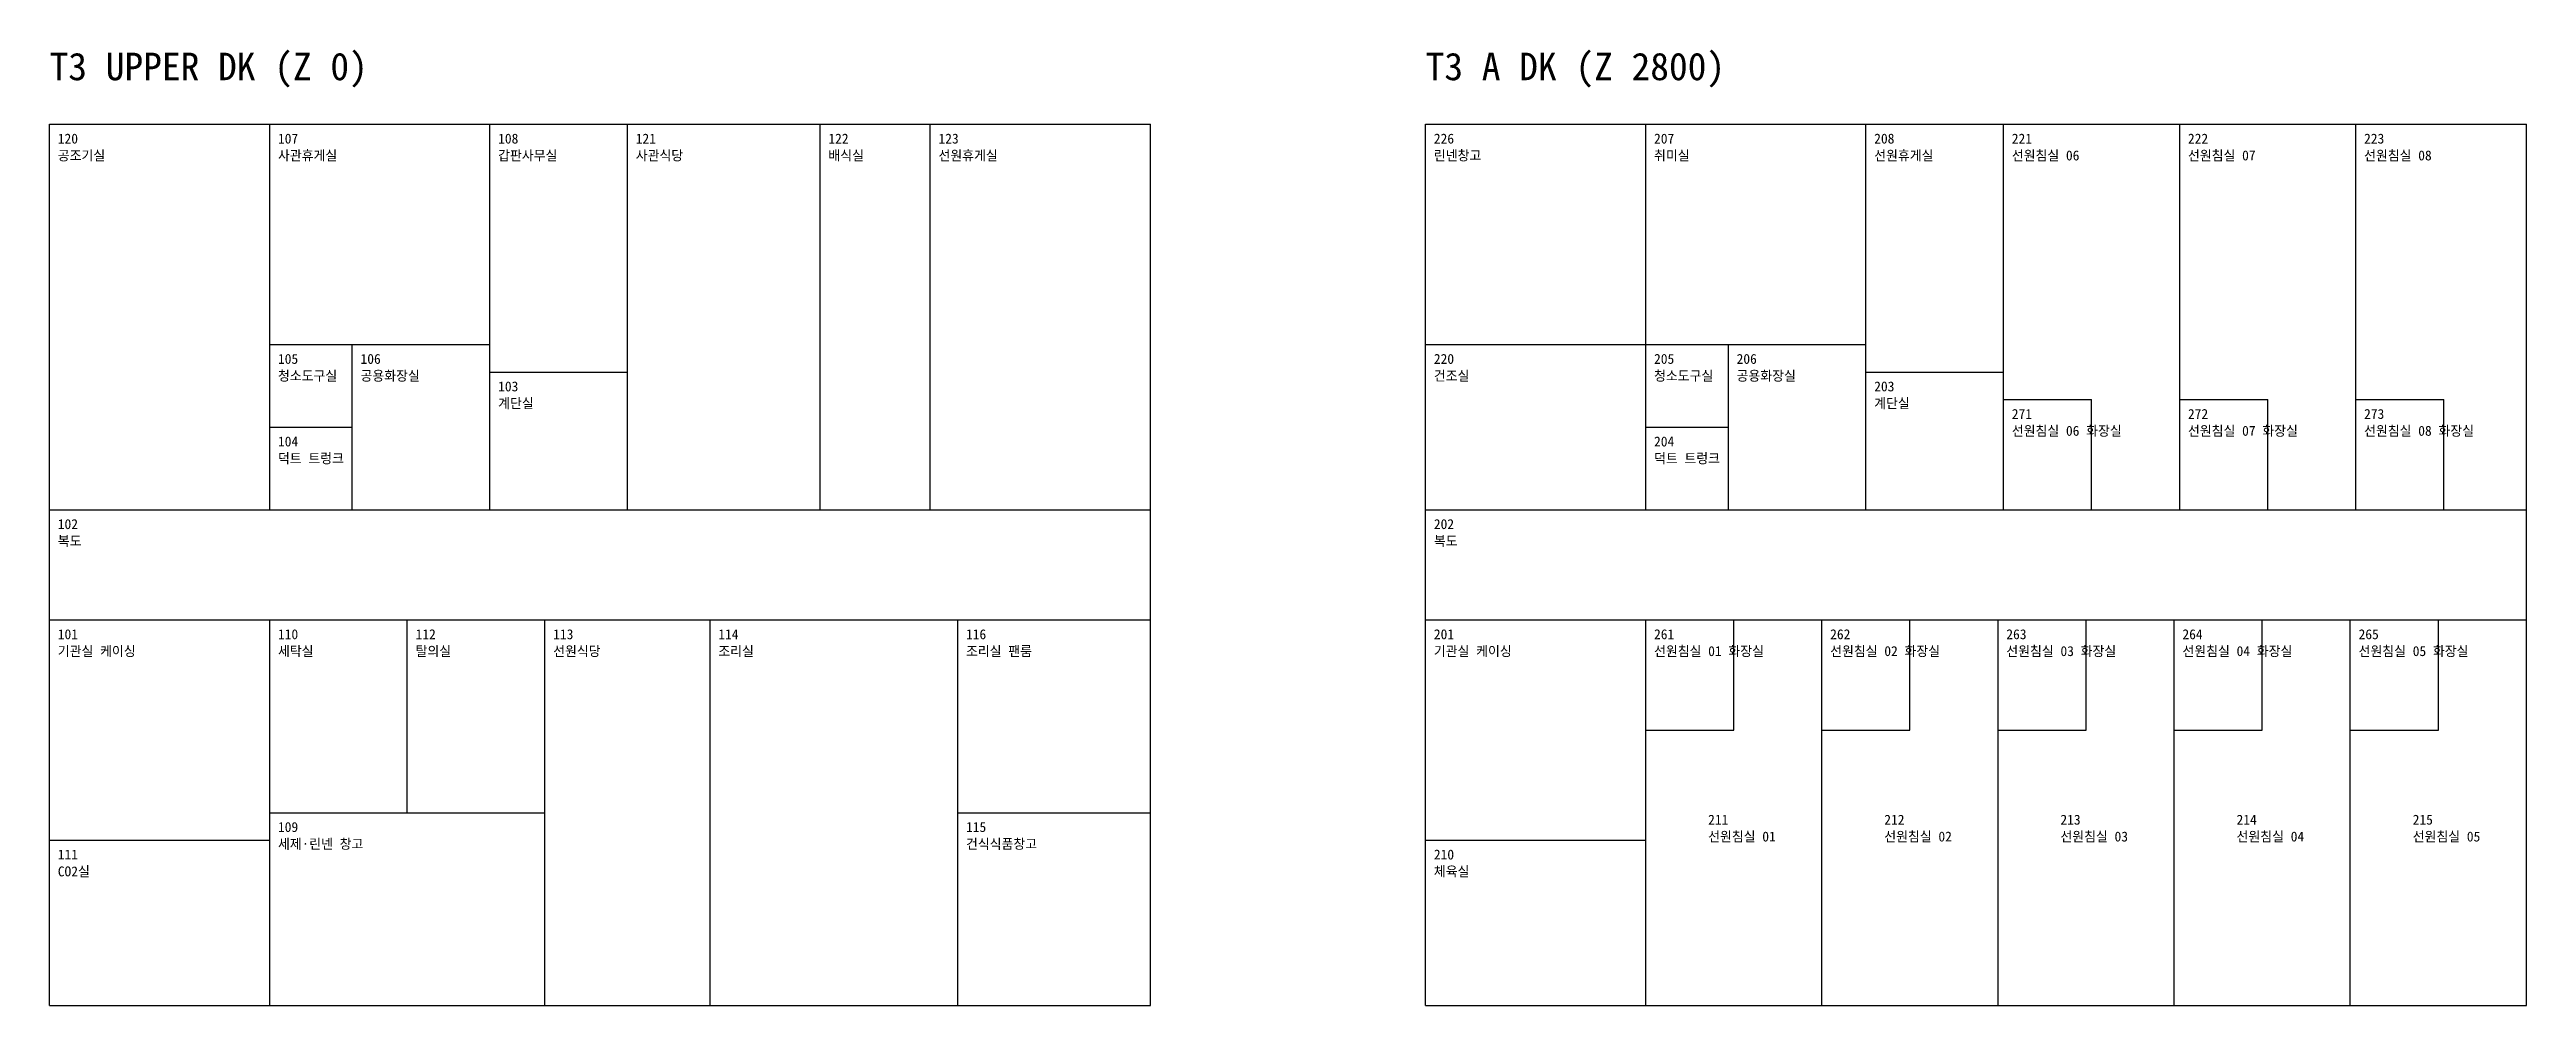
# Model space of a CAD drawing. Header units: millimetres. Extents: x 0 to 95000, y 0 to 17356.
# Drawn here: x 0 to 45000, y 0 to 17356 of the extents above; entities that cross this region are included whole.
import ezdxf

# ---------------------------------------------------------------- set-up
doc = ezdxf.new("R2010")
doc.units = ezdxf.units.MM
for name, color, linetype in [('DECK_OUTLINE', 7, 'CONTINUOUS'), ('ROOM', 3, 'CONTINUOUS'), ('ROOM_NAME', 5, 'CONTINUOUS'), ('ROOM_NO', 1, 'CONTINUOUS'), ('TITLE', 2, 'CONTINUOUS')]:
    doc.layers.add(name, color=color, linetype=linetype)

msp = doc.modelspace()

# ---------------------------------------------------------------- texts
at = {"layer": 'ROOM_NAME'}
for s, p in [('공조기실', (150, 15344)), ('사관휴게실', (4150, 15344)), ('갑판사무실', (8150, 15344)), ('사관식당', (10650, 15344)), ('배식실', (14150, 15344)), ('선원휴게실', (16150, 15344)), ('린넨창고', (25150, 15344)), ('취미실', (29150, 15344)), ('선원휴게실', (33150, 15344)), ('선원침실 06', (35650, 15344)), ('선원침실 07', (38850, 15344)), ('선원침실 08', (42050, 15344)), ('청소도구실', (4150, 11344)), ('공용화장실', (5650, 11344)), ('건조실', (25150, 11344)), ('청소도구실', (29150, 11344)), ('공용화장실', (30650, 11344)), ('계단실', (8150, 10844)), ('계단실', (33150, 10844)), ('선원침실 06 화장실', (35650, 10344)), ('선원침실 07 화장실', (38850, 10344)), ('선원침실 08 화장실', (42050, 10344)), ('덕트 트렁크', (4150, 9844)), ('덕트 트렁크', (29150, 9844)), ('복도', (150, 8344)), ('복도', (25150, 8344)), ('기관실 케이싱', (150, 6344)), ('세탁실', (4150, 6344)), ('탈의실', (6650, 6344)), ('선원식당', (9150, 6344)), ('조리실', (12150, 6344)), ('조리실 팬룸', (16650, 6344)), ('기관실 케이싱', (25150, 6344)), ('선원침실 01 화장실', (29150, 6344)), ('선원침실 02 화장실', (32350, 6344)), ('선원침실 03 화장실', (35550, 6344)), ('선원침실 04 화장실', (38750, 6344)), ('선원침실 05 화장실', (41950, 6344)), ('선원침실 01', (30133, 2977)), ('선원침실 02', (33333, 2977)), ('선원침실 03', (36533, 2977)), ('선원침실 04', (39733, 2977)), ('선원침실 05', (42933, 2977)), ('세제·린넨 창고', (4150, 2844)), ('건식식품창고', (16650, 2844)), ('CO2실', (150, 2344)), ('체육실', (25150, 2344))]:
    msp.add_text(s, height=180, dxfattribs=at).set_placement(p)
at = {"layer": 'ROOM_NO'}
for s, p in [('120', (150, 15650)), ('107', (4150, 15650)), ('108', (8150, 15650)), ('121', (10650, 15650)), ('122', (14150, 15650)), ('123', (16150, 15650)), ('226', (25150, 15650)), ('207', (29150, 15650)), ('208', (33150, 15650)), ('221', (35650, 15650)), ('222', (38850, 15650)), ('223', (42050, 15650)), ('105', (4150, 11650)), ('106', (5650, 11650)), ('220', (25150, 11650)), ('205', (29150, 11650)), ('206', (30650, 11650)), ('103', (8150, 11150)), ('203', (33150, 11150)), ('271', (35650, 10650)), ('272', (38850, 10650)), ('273', (42050, 10650)), ('104', (4150, 10150)), ('204', (29150, 10150)), ('102', (150, 8650)), ('202', (25150, 8650)), ('101', (150, 6650)), ('110', (4150, 6650)), ('112', (6650, 6650)), ('113', (9150, 6650)), ('114', (12150, 6650)), ('116', (16650, 6650)), ('201', (25150, 6650)), ('261', (29150, 6650)), ('262', (32350, 6650)), ('263', (35550, 6650)), ('264', (38750, 6650)), ('265', (41950, 6650)), ('109', (4150, 3150)), ('115', (16650, 3150)), ('211', (30133, 3283)), ('212', (33333, 3283)), ('213', (36533, 3283)), ('214', (39733, 3283)), ('215', (42933, 3283)), ('111', (150, 2650)), ('210', (25150, 2650))]:
    msp.add_text(s, height=180, dxfattribs=at).set_placement(p)
at = {"layer": 'TITLE'}
for s, p in [('T3 UPPER DK (Z 0)', (0, 16800)), ('T3 A DK (Z 2800)', (25000, 16800))]:
    msp.add_text(s, height=500, dxfattribs=at).set_placement(p)

# ---------------------------------------------------------------- linework, layer by layer
at = {"layer": 'DECK_OUTLINE'}
for p, q in [((0, 16000), (20000, 16000)), ((0, 0), (0, 16000)), ((20000, 0), (20000, 16000)), ((25000, 16000), (45000, 16000)), ((25000, 0), (25000, 16000)), ((45000, 0), (45000, 16000)), ((0, 0), (20000, 0)), ((25000, 0), (45000, 0))]:
    msp.add_line(p, q, dxfattribs=at)
at = {"layer": 'ROOM'}
for p, q in [((4000, 9000), (4000, 16000)), ((8000, 9000), (8000, 16000)), ((10500, 9000), (10500, 16000)), ((14000, 9000), (14000, 16000)), ((16000, 9000), (16000, 16000)), ((29000, 9000), (29000, 16000)), ((33000, 9000), (33000, 16000)), ((35500, 9000), (35500, 16000)), ((38700, 9000), (38700, 16000)), ((41900, 9000), (41900, 16000)), ((4000, 12000), (8000, 12000)), ((5500, 9000), (5500, 12000)), ((25000, 12000), (33000, 12000)), ((30500, 9000), (30500, 12000)), ((8000, 11500), (10500, 11500)), ((33000, 11500), (35500, 11500)), ((35500, 11000), (37100, 11000)), ((37100, 9000), (37100, 11000)), ((38700, 11000), (40300, 11000)), ((40300, 9000), (40300, 11000)), ((41900, 11000), (43500, 11000)), ((43500, 9000), (43500, 11000)), ((4000, 10500), (5500, 10500)), ((29000, 10500), (30500, 10500)), ((0, 9000), (20000, 9000)), ((25000, 9000), (45000, 9000)), ((0, 7000), (20000, 7000)), ((4000, 0), (4000, 7000)), ((6500, 3500), (6500, 7000)), ((9000, 0), (9000, 7000)), ((12000, 0), (12000, 7000)), ((16500, 0), (16500, 7000)), ((25000, 7000), (45000, 7000)), ((29000, 0), (29000, 7000)), ((30600, 5000), (30600, 7000)), ((32200, 0), (32200, 7000)), ((33800, 5000), (33800, 7000)), ((35400, 0), (35400, 7000)), ((37000, 5000), (37000, 7000)), ((38600, 0), (38600, 7000)), ((40200, 5000), (40200, 7000)), ((41800, 0), (41800, 7000)), ((43400, 5000), (43400, 7000)), ((29000, 5000), (30600, 5000)), ((32200, 5000), (33800, 5000)), ((35400, 5000), (37000, 5000)), ((38600, 5000), (40200, 5000)), ((41800, 5000), (43400, 5000)), ((4000, 3500), (9000, 3500)), ((16500, 3500), (20000, 3500)), ((0, 3000), (4000, 3000)), ((25000, 3000), (29000, 3000))]:
    msp.add_line(p, q, dxfattribs=at)

msp.set_redraw_order([(e.dxf.handle, doc.entitydb.next_handle()) for e in msp.query("TEXT MTEXT ATTDEF DIMENSION ARC_DIMENSION")])  # texts and dimensions are drawn at this point

doc.saveas('drawing.dxf')
